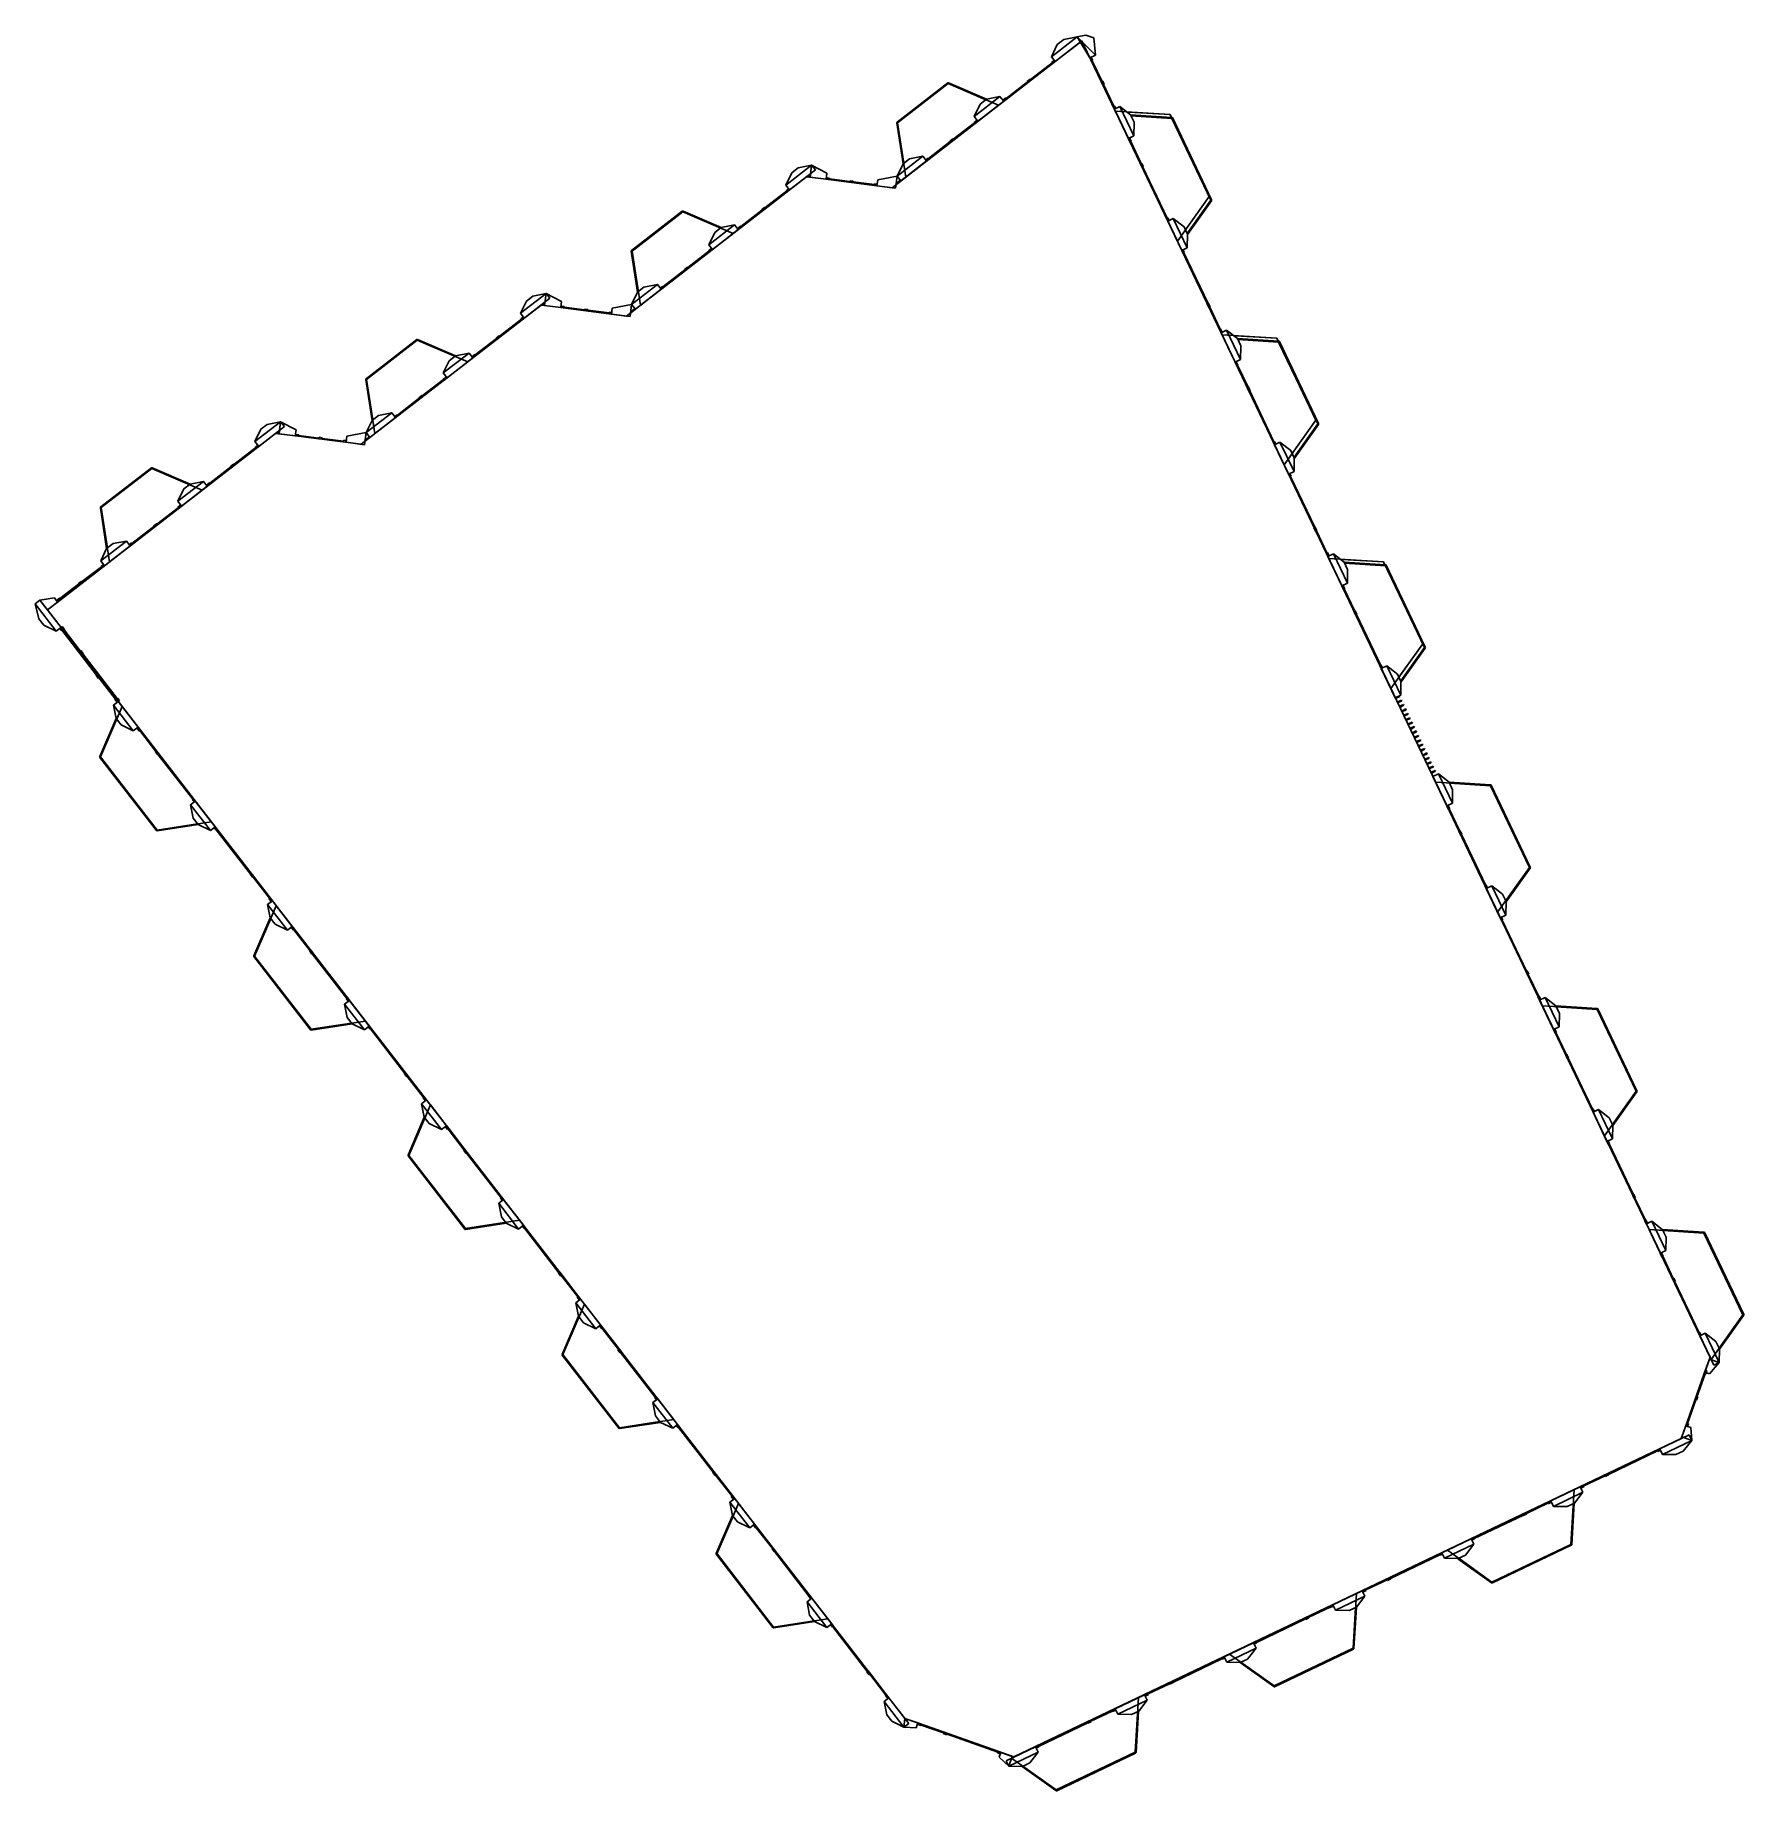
# Model space of a CAD drawing. Extents: x 155389 to 197444, y 12416 to 55629.
import ezdxf

# ---------------------------------------------------------------- set-up
doc = ezdxf.new("R2010")
doc.units = 0

msp = doc.modelspace()

# ---------------------------------------------------------------- linework, layer by layer
for p, q in [((176479, 51874), (181149, 55487)), ((180401, 55097), (181034, 55587)), ((180401, 55097), (181034, 55587)), ((180546, 55399), (180401, 55097)), ((180493, 54978), (181125, 55468)), ((180546, 55399), (180705, 55522)), ((180705, 55522), (181034, 55587)), ((181250, 55629), (181034, 55587)), ((181034, 55587), (181483, 55134)), ((181034, 55587), (181483, 55134)), ((181034, 55587), (181348, 55069)), ((181034, 55587), (181125, 55468)), ((181282, 55210), (181149, 55487)), ((181250, 55629), (181447, 55559)), ((181447, 55559), (181483, 55134)), ((179884, 54534), (180423, 54950)), ((180423, 54950), (179884, 54534)), ((180401, 55097), (180493, 54978)), ((180415, 54961), (180472, 55006)), ((180436, 54934), (180415, 54961)), ((180436, 54934), (180493, 54978)), ((180493, 54978), (180472, 55006)), ((181282, 55210), (196612, 23087)), ((181483, 55134), (181348, 55069)), ((181348, 55070), (181379, 55085)), ((181387, 54989), (181348, 55070)), ((181418, 55004), (181379, 55085)), ((181418, 55004), (181387, 54989)), ((181405, 54998), (181647, 54491)), ((181647, 54491), (181405, 54998)), ((176604, 53488), (177851, 54452)), ((177851, 54452), (177860, 54460)), ((177860, 54460), (177871, 54455)), ((177871, 54455), (178806, 54053)), ((179289, 54073), (179811, 54477)), ((179811, 54477), (179289, 54073)), ((179876, 54545), (179802, 54488)), ((179823, 54460), (179802, 54488)), ((179897, 54517), (179823, 54460)), ((179876, 54545), (179897, 54517)), ((181631, 54483), (181663, 54498)), ((181670, 54402), (181631, 54483)), ((181701, 54417), (181663, 54498)), ((177862, 54437), (176615, 53472)), ((177862, 54437), (176615, 53472)), ((177863, 54437), (176616, 53472)), ((178788, 54039), (177862, 54437)), ((179103, 53904), (177862, 54437)), ((178788, 54039), (177863, 54437)), ((178503, 53629), (179135, 54118)), ((178503, 53629), (179135, 54118)), ((178648, 53931), (178806, 54053)), ((178806, 54053), (179135, 54118)), ((179135, 54118), (179227, 54000)), ((179280, 54084), (179206, 54027)), ((179227, 54000), (179206, 54027)), ((179301, 54056), (179227, 54000)), ((179280, 54084), (179301, 54056)), ((181701, 54417), (181670, 54402)), ((181686, 54410), (181939, 53878)), ((181939, 53878), (181686, 54410)), ((176819, 52137), (179103, 53904)), ((178648, 53931), (178503, 53629)), ((178503, 53629), (178594, 53510)), ((178594, 53510), (179227, 54000)), ((181927, 53872), (181958, 53887)), ((181927, 53872), (181957, 53809)), ((182086, 53870), (181951, 53805)), ((181951, 53805), (182295, 53083)), ((181957, 53809), (181988, 53824)), ((181958, 53887), (181988, 53824)), ((181976, 53755), (183502, 50557)), ((183321, 53672), (181976, 53755)), ((182351, 53664), (182086, 53870)), ((182086, 53870), (182430, 53148)), ((182086, 53870), (182430, 53148)), ((183322, 53672), (182305, 53735)), ((182350, 53664), (183367, 53601)), ((182351, 53664), (182437, 53483)), ((183365, 53581), (182360, 53644)), ((184284, 51655), (183321, 53672)), ((184284, 51655), (183321, 53672)), ((183367, 53601), (183378, 53601)), ((183383, 53590), (183378, 53601)), ((183378, 53600), (184345, 51573)), ((184345, 51573), (183383, 53590)), ((176594, 53481), (176604, 53488)), ((176596, 53469), (176594, 53481)), ((176750, 52462), (176596, 53469)), ((176615, 53472), (176767, 52476)), ((176615, 53472), (176819, 52137)), ((176616, 53472), (176768, 52476)), ((177986, 53065), (178508, 53469)), ((178508, 53469), (177986, 53065)), ((178499, 53480), (178573, 53537)), ((178520, 53453), (178499, 53480)), ((178520, 53453), (178594, 53510)), ((178594, 53510), (178573, 53537)), ((182437, 53483), (182430, 53148)), ((184327, 51564), (183365, 53581)), ((184327, 51564), (183365, 53581)), ((183365, 53581), (184327, 51564)), ((183365, 53581), (184327, 51564)), ((177373, 52591), (177912, 53008)), ((177912, 53008), (177373, 52591)), ((177903, 53019), (177977, 53076)), ((177925, 52991), (177903, 53019)), ((177925, 52991), (177999, 53049)), ((177999, 53049), (177977, 53076)), ((182293, 53083), (182325, 53098)), ((182334, 52999), (182293, 53083)), ((182430, 53148), (182295, 53083)), ((182365, 53014), (182325, 53098)), ((182365, 53014), (182334, 52999)), ((182354, 53008), (182613, 52466)), ((182613, 52466), (182354, 53008)), ((173867, 51940), (174500, 52429)), ((173867, 51940), (174500, 52429)), ((173959, 51821), (174592, 52310)), ((174012, 52242), (174171, 52364)), ((174171, 52364), (174500, 52429)), ((174500, 52429), (174462, 52131)), ((174500, 52429), (174878, 52230)), ((174500, 52429), (174592, 52310)), ((176604, 52161), (177237, 52650)), ((176604, 52161), (177237, 52650)), ((176750, 52463), (176604, 52161)), ((176696, 52042), (177329, 52531)), ((176750, 52463), (176908, 52585)), ((176908, 52585), (177237, 52650)), ((177237, 52650), (177329, 52531)), ((177365, 52602), (177307, 52558)), ((177329, 52530), (177307, 52558)), ((177386, 52575), (177329, 52530)), ((177365, 52602), (177386, 52575)), ((182593, 52456), (182624, 52471)), ((182633, 52372), (182593, 52456)), ((182665, 52387), (182624, 52471)), ((182665, 52387), (182633, 52372)), ((182653, 52382), (183252, 51128)), ((183252, 51128), (182653, 52382)), ((169945, 48716), (174374, 52143)), ((174012, 52242), (173867, 51940)), ((173867, 51940), (173959, 51821)), ((174795, 52089), (174374, 52143)), ((174397, 52160), (174464, 52151)), ((174464, 52151), (174397, 52160)), ((174462, 52131), (174859, 52081)), ((174795, 52089), (176479, 51874)), ((174878, 52230), (174859, 52081)), ((174859, 52083), (174864, 52118)), ((174939, 52073), (174859, 52083)), ((174943, 52108), (174864, 52118)), ((174943, 52108), (174939, 52073)), ((174941, 52090), (175442, 52026)), ((175442, 52026), (174941, 52090)), ((175440, 52011), (175445, 52046)), ((175520, 52001), (175440, 52011)), ((175525, 52036), (175445, 52046)), ((175525, 52036), (175520, 52001)), ((175522, 52016), (176048, 51949)), ((176048, 51949), (175522, 52016)), ((176046, 51936), (176050, 51970)), ((176046, 51936), (176108, 51928)), ((176050, 51970), (176113, 51963)), ((176126, 52070), (176108, 51922)), ((176108, 51928), (176113, 51963)), ((176108, 51922), (176566, 51863)), ((176126, 52070), (176604, 52161)), ((176604, 52161), (176566, 51863)), ((176581, 51978), (176684, 52058)), ((176684, 52058), (176581, 51978)), ((176604, 52161), (176696, 52042)), ((173351, 51376), (173889, 51793)), ((173889, 51793), (173351, 51376)), ((173881, 51804), (173938, 51848)), ((173902, 51776), (173881, 51804)), ((173902, 51776), (173959, 51821)), ((173959, 51821), (173938, 51848)), ((183502, 50557), (184284, 51655)), ((183701, 50836), (184284, 51655)), ((183744, 50745), (184327, 51564)), ((184344, 51553), (183753, 50723)), ((184351, 51562), (184344, 51553)), ((184345, 51573), (184351, 51562)), ((170070, 50330), (171317, 51295)), ((171329, 51280), (170081, 50315)), ((171329, 51280), (170081, 50315)), ((171329, 51279), (170082, 50315)), ((171317, 51295), (171326, 51302)), ((171326, 51302), (171337, 51298)), ((172254, 50882), (171329, 51280)), ((172570, 50747), (171329, 51280)), ((172254, 50882), (171329, 51279)), ((171337, 51298), (172272, 50896)), ((172755, 50915), (173277, 51319)), ((173277, 51319), (172755, 50915)), ((173342, 51387), (173268, 51330)), ((173290, 51303), (173268, 51330)), ((173363, 51360), (173290, 51303)), ((173342, 51387), (173363, 51360)), ((183233, 51119), (183265, 51134)), ((183233, 51119), (183265, 51053)), ((183265, 51134), (183296, 51068)), ((183400, 51118), (183265, 51053)), ((183265, 51053), (183296, 51068)), ((183265, 51053), (183609, 50331)), ((183665, 50911), (183400, 51118)), ((183400, 51118), (183745, 50396)), ((183400, 51118), (183745, 50396)), ((170285, 48980), (172570, 50747)), ((171969, 50471), (172602, 50961)), ((171969, 50471), (172602, 50961)), ((172114, 50774), (171969, 50471)), ((172060, 50353), (172693, 50842)), ((172114, 50774), (172272, 50896)), ((172272, 50896), (172602, 50961)), ((172602, 50961), (172693, 50842)), ((172746, 50927), (172672, 50870)), ((172693, 50842), (172672, 50870)), ((172767, 50899), (172693, 50842)), ((172746, 50927), (172767, 50899)), ((183665, 50911), (183751, 50731)), ((183751, 50731), (183745, 50396)), ((170060, 50323), (170070, 50330)), ((170062, 50312), (170060, 50323)), ((170216, 49305), (170062, 50312)), ((170081, 50315), (170233, 49319)), ((170081, 50315), (170285, 48980)), ((170082, 50315), (170234, 49319)), ((171452, 49908), (171974, 50311)), ((171974, 50311), (171452, 49908)), ((171965, 50323), (172039, 50380)), ((171987, 50295), (171965, 50323)), ((171969, 50471), (172060, 50353)), ((171987, 50295), (172060, 50352)), ((172060, 50352), (172039, 50380)), ((183745, 50396), (183609, 50331)), ((183609, 50331), (183641, 50346)), ((183640, 50265), (183609, 50331)), ((183672, 50280), (183640, 50265)), ((183672, 50280), (183641, 50346)), ((183659, 50274), (184258, 49020)), ((184258, 49020), (183659, 50274)), ((170840, 49434), (171378, 49850)), ((171378, 49850), (170840, 49434)), ((171370, 49861), (171443, 49919)), ((171391, 49834), (171370, 49861)), ((171391, 49834), (171465, 49891)), ((171465, 49891), (171443, 49919)), ((167333, 48782), (167966, 49272)), ((167333, 48782), (167966, 49272)), ((167637, 49207), (167966, 49272)), ((167966, 49272), (167928, 48974)), ((167966, 49272), (168344, 49072)), ((167966, 49272), (168058, 49153)), ((170070, 49003), (170703, 49493)), ((170070, 49003), (170703, 49493)), ((170216, 49305), (170070, 49003)), ((170162, 48884), (170795, 49374)), ((170216, 49305), (170374, 49428)), ((170374, 49428), (170703, 49493)), ((170703, 49493), (170795, 49374)), ((170831, 49445), (170774, 49401)), ((170795, 49373), (170774, 49401)), ((170852, 49417), (170795, 49373)), ((170831, 49445), (170852, 49417)), ((163411, 45559), (167841, 48985)), ((167479, 49084), (167333, 48782)), ((167425, 48664), (168058, 49153)), ((167479, 49084), (167637, 49207)), ((168261, 48931), (167841, 48985)), ((167863, 49002), (167930, 48994)), ((167930, 48994), (167863, 49002)), ((167928, 48974), (168325, 48923)), ((168261, 48931), (169945, 48716)), ((168344, 49072), (168325, 48923)), ((168325, 48926), (168330, 48961)), ((168405, 48916), (168325, 48926)), ((168410, 48951), (168330, 48961)), ((168410, 48951), (168405, 48916)), ((168407, 48933), (168909, 48869)), ((168909, 48869), (168407, 48933)), ((168907, 48854), (168911, 48888)), ((168986, 48844), (168907, 48854)), ((168991, 48878), (168911, 48888)), ((168991, 48878), (168986, 48844)), ((168988, 48859), (169514, 48792)), ((169514, 48792), (168988, 48859)), ((169593, 48912), (169574, 48764)), ((169593, 48912), (170070, 49003)), ((170070, 49003), (170032, 48705)), ((170047, 48821), (170150, 48900)), ((170150, 48900), (170047, 48821)), ((170070, 49003), (170162, 48884)), ((184237, 49011), (184269, 49026)), ((184237, 49011), (184277, 48926)), ((184269, 49026), (184309, 48941)), ((184277, 48926), (184309, 48941)), ((184298, 48936), (184557, 48393)), ((184557, 48393), (184298, 48936)), ((166817, 48219), (167356, 48635)), ((167356, 48635), (166817, 48219)), ((167333, 48782), (167425, 48664)), ((167347, 48646), (167404, 48691)), ((167368, 48619), (167347, 48646)), ((167368, 48619), (167426, 48663)), ((167426, 48663), (167404, 48691)), ((169512, 48778), (169517, 48813)), ((169512, 48778), (169575, 48771)), ((169517, 48813), (169579, 48805)), ((169574, 48764), (170032, 48705)), ((169575, 48771), (169579, 48805)), ((163536, 47173), (164783, 48138)), ((164795, 48122), (163548, 47157)), ((164795, 48122), (163548, 47157)), ((164795, 48122), (163548, 47157)), ((164783, 48138), (164792, 48145)), ((164792, 48145), (164803, 48140)), ((165721, 47725), (164795, 48122)), ((166036, 47589), (164795, 48122)), ((165721, 47725), (164795, 48122)), ((164803, 48140), (165739, 47739)), ((166221, 47758), (166743, 48162)), ((166743, 48162), (166221, 47758)), ((166808, 48230), (166735, 48173)), ((166756, 48145), (166735, 48173)), ((166830, 48202), (166756, 48145)), ((166808, 48230), (166830, 48202)), ((184536, 48384), (184567, 48399)), ((184536, 48384), (184576, 48299)), ((184567, 48399), (184608, 48314)), ((184576, 48299), (184608, 48314)), ((184714, 48365), (184578, 48300)), ((184578, 48300), (184923, 47578)), ((184603, 48251), (186038, 45244)), ((185950, 48167), (184603, 48251)), ((184978, 48159), (184714, 48365)), ((184714, 48365), (185058, 47643)), ((184714, 48365), (185058, 47643)), ((185950, 48167), (184934, 48230)), ((184978, 48159), (185994, 48096)), ((184978, 48159), (185064, 47978)), ((185993, 48076), (184988, 48139)), ((185064, 47978), (185058, 47643)), ((186912, 46150), (185950, 48167)), ((186912, 46150), (185950, 48167)), ((186955, 46059), (185993, 48076)), ((186955, 46059), (185993, 48076)), ((185993, 48076), (186955, 46059)), ((185993, 48076), (186955, 46059)), ((185994, 48096), (186006, 48096)), ((186011, 48085), (186006, 48096)), ((186006, 48095), (186973, 46068)), ((186973, 46068), (186011, 48085)), ((163751, 45822), (166036, 47589)), ((165435, 47314), (166068, 47803)), ((165435, 47314), (166068, 47803)), ((165580, 47616), (165435, 47314)), ((165527, 47195), (166159, 47685)), ((165580, 47616), (165739, 47738)), ((165739, 47738), (166068, 47803)), ((166068, 47803), (166159, 47685)), ((166212, 47769), (166138, 47712)), ((166159, 47685), (166138, 47712)), ((166233, 47742), (166159, 47685)), ((166212, 47769), (166233, 47742)), ((184921, 47577), (184952, 47592)), ((184961, 47493), (184921, 47577)), ((185058, 47643), (184923, 47578)), ((184992, 47508), (184952, 47592)), ((163527, 47166), (163536, 47173)), ((163528, 47154), (163527, 47166)), ((163682, 46148), (163528, 47154)), ((163548, 47157), (163700, 46161)), ((163548, 47157), (163751, 45822)), ((163548, 47157), (163700, 46162)), ((164918, 46750), (165440, 47154)), ((165440, 47154), (164918, 46750)), ((165431, 47165), (165505, 47223)), ((165453, 47138), (165431, 47165)), ((165435, 47314), (165527, 47195)), ((165453, 47138), (165527, 47195)), ((165527, 47195), (165505, 47223)), ((184992, 47508), (184961, 47493)), ((184982, 47503), (185241, 46961)), ((185241, 46961), (184982, 47503)), ((164306, 46276), (164844, 46693)), ((164844, 46693), (164306, 46276)), ((164836, 46704), (164910, 46761)), ((164857, 46677), (164836, 46704)), ((164857, 46677), (164931, 46734)), ((164931, 46734), (164910, 46761)), ((185220, 46951), (185252, 46966)), ((185260, 46867), (185220, 46951)), ((185292, 46882), (185252, 46966)), ((185292, 46882), (185260, 46867)), ((185281, 46876), (185879, 45622)), ((185879, 45622), (185281, 46876)), ((163537, 45846), (164169, 46335)), ((163537, 45846), (164169, 46335)), ((163682, 46148), (163840, 46270)), ((163840, 46270), (164169, 46335)), ((164169, 46335), (164261, 46216)), ((164297, 46287), (164240, 46243)), ((164261, 46216), (164240, 46243)), ((164318, 46260), (164261, 46216)), ((164297, 46287), (164318, 46260)), ((155928, 41667), (161307, 45828)), ((160799, 45625), (161432, 46114)), ((160799, 45625), (161432, 46114)), ((160945, 45927), (160799, 45625)), ((160891, 45506), (161524, 45996)), ((160945, 45927), (161103, 46049)), ((161103, 46049), (161432, 46114)), ((161728, 45774), (161307, 45828)), ((161329, 45845), (161397, 45836)), ((161397, 45836), (161329, 45845)), ((161432, 46114), (161394, 45817)), ((161394, 45817), (161791, 45766)), ((161432, 46114), (161810, 45915)), ((161432, 46114), (161524, 45996)), ((161810, 45915), (161791, 45766)), ((163059, 45755), (163537, 45846)), ((163537, 45846), (163499, 45548)), ((163682, 46148), (163537, 45846)), ((163537, 45846), (163628, 45727)), ((163628, 45727), (164261, 46216)), ((186130, 45051), (186912, 46150)), ((186328, 45330), (186912, 46150)), ((186372, 45239), (186955, 46059)), ((186972, 46048), (186381, 45218)), ((186978, 46057), (186972, 46048)), ((186973, 46068), (186978, 46057)), ((160283, 45061), (160822, 45478)), ((160822, 45478), (160283, 45061)), ((160799, 45625), (160891, 45506)), ((160813, 45489), (160870, 45533)), ((160834, 45461), (160813, 45489)), ((160834, 45461), (160892, 45506)), ((160892, 45506), (160870, 45533)), ((161728, 45774), (163411, 45559)), ((161792, 45769), (161796, 45803)), ((161872, 45759), (161792, 45769)), ((161876, 45793), (161796, 45803)), ((161876, 45793), (161872, 45759)), ((161874, 45775), (162375, 45711)), ((162375, 45711), (161874, 45775)), ((162373, 45696), (162377, 45731)), ((162453, 45686), (162373, 45696)), ((162457, 45721), (162377, 45731)), ((162457, 45721), (162453, 45686)), ((162455, 45701), (162980, 45634)), ((162980, 45634), (162455, 45701)), ((162979, 45621), (162983, 45656)), ((162979, 45621), (163041, 45613)), ((162983, 45656), (163045, 45648)), ((163059, 45755), (163040, 45607)), ((163040, 45607), (163499, 45548)), ((163041, 45613), (163045, 45648)), ((163513, 45663), (163616, 45743)), ((163616, 45743), (163513, 45663)), ((185861, 45613), (185892, 45628)), ((185861, 45613), (185892, 45548)), ((185892, 45628), (185923, 45563)), ((186027, 45612), (185892, 45548)), ((185892, 45548), (185923, 45563)), ((185892, 45548), (186237, 44826)), ((186292, 45406), (186027, 45612)), ((186027, 45612), (186372, 44890)), ((186027, 45612), (186372, 44890)), ((186292, 45406), (186378, 45226)), ((157002, 44016), (158249, 44980)), ((158261, 44965), (157014, 44000)), ((158261, 44965), (157014, 44000)), ((158261, 44964), (157014, 44000)), ((158249, 44980), (158258, 44987)), ((158258, 44987), (158269, 44983)), ((159187, 44567), (158261, 44965)), ((159502, 44432), (158261, 44965)), ((159187, 44567), (158261, 44964)), ((158269, 44983), (159205, 44581)), ((159687, 44600), (160209, 45004)), ((160209, 45004), (159687, 44600)), ((160275, 45072), (160201, 45015)), ((160222, 44988), (160201, 45015)), ((160296, 45045), (160222, 44988)), ((160275, 45072), (160296, 45045)), ((186038, 45244), (186130, 45051)), ((186378, 45226), (186372, 44890)), ((158901, 44157), (159534, 44646)), ((158901, 44157), (159534, 44646)), ((158993, 44038), (159626, 44527)), ((159047, 44459), (159205, 44581)), ((159205, 44581), (159534, 44646)), ((159534, 44646), (159626, 44527)), ((159678, 44612), (159604, 44555)), ((159626, 44527), (159604, 44555)), ((159700, 44584), (159626, 44527)), ((159678, 44612), (159700, 44584)), ((186372, 44890), (186237, 44826)), ((186237, 44826), (186268, 44841)), ((186268, 44760), (186237, 44826)), ((186299, 44775), (186268, 44841)), ((186299, 44775), (186268, 44760)), ((186286, 44769), (186885, 43515)), ((186885, 43515), (186286, 44769)), ((157218, 42665), (159502, 44432)), ((159047, 44459), (158901, 44157)), ((158901, 44157), (158993, 44038)), ((156993, 44008), (157002, 44016)), ((156995, 43997), (156993, 44008)), ((157148, 42990), (156995, 43997)), ((157014, 44000), (157166, 43004)), ((157014, 44000), (157218, 42665)), ((157014, 44000), (157166, 43004)), ((158384, 43593), (158907, 43996)), ((158907, 43996), (158384, 43593)), ((158898, 44008), (158971, 44065)), ((158919, 43980), (158898, 44008)), ((158919, 43980), (158993, 44038)), ((158993, 44038), (158971, 44065)), ((157772, 43119), (158311, 43536)), ((158311, 43536), (157772, 43119)), ((158302, 43547), (158376, 43604)), ((158323, 43519), (158302, 43547)), ((158323, 43519), (158397, 43576)), ((158397, 43576), (158376, 43604)), ((186864, 43505), (186896, 43520)), ((186864, 43505), (186905, 43421)), ((186896, 43520), (186936, 43436)), ((186905, 43421), (186936, 43436)), ((186925, 43431), (187184, 42888)), ((187184, 42888), (186925, 43431)), ((157003, 42688), (157636, 43178)), ((157003, 42688), (157636, 43178)), ((157148, 42990), (157003, 42688)), ((157095, 42570), (157727, 43059)), ((157148, 42990), (157307, 43113)), ((157307, 43113), (157636, 43178)), ((157636, 43178), (157727, 43059)), ((157763, 43130), (157706, 43086)), ((157727, 43058), (157706, 43086)), ((157785, 43102), (157727, 43058)), ((157763, 43130), (157785, 43102)), ((187163, 42878), (187195, 42893)), ((187163, 42878), (187203, 42794)), ((187195, 42893), (187235, 42809)), ((187203, 42794), (187235, 42809)), ((187341, 42860), (187206, 42795)), ((187206, 42795), (187550, 42073)), ((187606, 42654), (187341, 42860)), ((187341, 42860), (187686, 42138)), ((187341, 42860), (187686, 42138)), ((157022, 42545), (156532, 42174)), ((157028, 42537), (156538, 42166)), ((156539, 42165), (157025, 42541)), ((157025, 42541), (156539, 42165)), ((157003, 42688), (157095, 42570)), ((157015, 42554), (157073, 42598)), ((157036, 42526), (157015, 42554)), ((157022, 42545), (157028, 42537)), ((157036, 42526), (157094, 42570)), ((157094, 42570), (157073, 42598)), ((187230, 42745), (188665, 39738)), ((188576, 42662), (187230, 42745)), ((188577, 42662), (187561, 42725)), ((187605, 42654), (188622, 42591)), ((187606, 42654), (187692, 42473)), ((188620, 42571), (187615, 42633)), ((187692, 42473), (187686, 42138)), ((189539, 40645), (188576, 42662)), ((189539, 40645), (188576, 42662)), ((189582, 40554), (188620, 42571)), ((189582, 40554), (188620, 42571)), ((188620, 42571), (189582, 40554)), ((188620, 42571), (189582, 40554)), ((188622, 42591), (188633, 42590)), ((188633, 42590), (189601, 40563)), ((188639, 42580), (188633, 42590)), ((189601, 40563), (188639, 42580)), ((156460, 42115), (155994, 41760)), ((156472, 42099), (156007, 41744)), ((156526, 42182), (156452, 42126)), ((156473, 42098), (156452, 42126)), ((156472, 42099), (156460, 42115)), ((156547, 42154), (156473, 42098)), ((156526, 42182), (156547, 42154)), ((156538, 42166), (156532, 42174)), ((187548, 42072), (187579, 42087)), ((187588, 41988), (187548, 42072)), ((187686, 42138), (187550, 42073)), ((187620, 42003), (187579, 42087)), ((187620, 42003), (187588, 41988)), ((187609, 41998), (187868, 41455)), ((187868, 41455), (187609, 41998)), ((155389, 41629), (155507, 41721)), ((155909, 40957), (155389, 41629)), ((155484, 41261), (155389, 41629)), ((155909, 40957), (155389, 41629)), ((155507, 41721), (155864, 41776)), ((155507, 41721), (155691, 41484)), ((156027, 41049), (155507, 41721)), ((155691, 41484), (155941, 41677)), ((155928, 41667), (155691, 41484)), ((155864, 41776), (155941, 41677)), ((155985, 41772), (155911, 41715)), ((155932, 41688), (155911, 41715)), ((156006, 41744), (155932, 41688)), ((155985, 41772), (156006, 41744)), ((156007, 41744), (155994, 41760)), ((155606, 41103), (155484, 41261)), ((155606, 41103), (155909, 40957)), ((176794, 14200), (155691, 41484)), ((156029, 41050), (156056, 41071)), ((156113, 40997), (156056, 41071)), ((187847, 41446), (187879, 41461)), ((187888, 41361), (187847, 41446)), ((187919, 41376), (187879, 41461)), ((187919, 41376), (187888, 41361)), ((187908, 41371), (188507, 40117)), ((188507, 40117), (187908, 41371)), ((155909, 40957), (156027, 41049)), ((156028, 41049), (156000, 41028)), ((156045, 40971), (156000, 41028)), ((156072, 40992), (156028, 41049)), ((156086, 40976), (156029, 41050)), ((156072, 40992), (156045, 40971)), ((156054, 40978), (156062, 40984)), ((156054, 40978), (156903, 39878)), ((156906, 39880), (156056, 40979)), ((156056, 40979), (156906, 39880)), ((156062, 40984), (156910, 39884)), ((156113, 40997), (156086, 40976)), ((156086, 40976), (156101, 40988)), ((156086, 40976), (156485, 40461)), ((156101, 40988), (156501, 40473)), ((188757, 39546), (189539, 40645)), ((188956, 39825), (189539, 40645)), ((156484, 40460), (156512, 40482)), ((156484, 40461), (156500, 40473)), ((156541, 40386), (156484, 40460)), ((156569, 40408), (156512, 40482)), ((156569, 40408), (156541, 40386)), ((156553, 40395), (156561, 40402)), ((157402, 39295), (156553, 40395)), ((157410, 39302), (156561, 40402)), ((188999, 39734), (189582, 40554)), ((189599, 40542), (189008, 39713)), ((189606, 40552), (189599, 40542)), ((189601, 40563), (189606, 40552)), ((156895, 39871), (156922, 39893)), ((156895, 39871), (156952, 39798)), ((156910, 39884), (156903, 39878)), ((156922, 39893), (156979, 39819)), ((156979, 39819), (156952, 39798)), ((156979, 39818), (156963, 39806)), ((156963, 39806), (156979, 39818)), ((157362, 39291), (156963, 39806)), ((156963, 39806), (157362, 39291)), ((157362, 39291), (156963, 39806)), ((157362, 39291), (156963, 39806)), ((157378, 39303), (156978, 39818)), ((156978, 39818), (157377, 39303)), ((188488, 40108), (188519, 40123)), ((188488, 40108), (188519, 40043)), ((188519, 40123), (188551, 40058)), ((188655, 40107), (188519, 40043)), ((188519, 40043), (188551, 40058)), ((188519, 40043), (188864, 39321)), ((188919, 39901), (188655, 40107)), ((188655, 40107), (188999, 39385)), ((188655, 40107), (188999, 39385)), ((188919, 39901), (189005, 39721)), ((188665, 39738), (188757, 39546)), ((188999, 39385), (188864, 39321)), ((188876, 39327), (188967, 39370)), ((188885, 39308), (188876, 39327)), ((188885, 39308), (188975, 39352)), ((188975, 39352), (188967, 39370)), ((189005, 39721), (188999, 39385)), ((157530, 39106), (156997, 37865)), ((157316, 39138), (157434, 39229)), ((157805, 38505), (157316, 39138)), ((157381, 38809), (157316, 39138)), ((157805, 38505), (157316, 39138)), ((157350, 39282), (157378, 39303)), ((157350, 39282), (157407, 39208)), ((157378, 39303), (157362, 39291)), ((157377, 39303), (157362, 39291)), ((157377, 39303), (157378, 39303)), ((157378, 39303), (157435, 39229)), ((157391, 39287), (157419, 39309)), ((157391, 39287), (157436, 39230)), ((157410, 39302), (157402, 39295)), ((157435, 39229), (157407, 39208)), ((157419, 39309), (157463, 39251)), ((157924, 38597), (157434, 39229)), ((157436, 39230), (157463, 39251)), ((159725, 36268), (157530, 39106)), ((188928, 39218), (189018, 39261)), ((188937, 39200), (188928, 39218)), ((188937, 39200), (189027, 39243)), ((188980, 39110), (189070, 39153)), ((188988, 39092), (188980, 39110)), ((188988, 39092), (189078, 39135)), ((189027, 39243), (189018, 39261)), ((189031, 39002), (189122, 39045)), ((189040, 38984), (189031, 39002)), ((189040, 38984), (189130, 39027)), ((189078, 39135), (189070, 39153)), ((189083, 38893), (189173, 38936)), ((189092, 38875), (189083, 38893)), ((189092, 38875), (189182, 38918)), ((189130, 39027), (189122, 39045)), ((189182, 38918), (189173, 38936)), ((156979, 37873), (157381, 38809)), ((157394, 38791), (156997, 37865)), ((157395, 38791), (156997, 37865)), ((157503, 38650), (157381, 38809)), ((157503, 38650), (157805, 38505)), ((157805, 38505), (157924, 38597)), ((157924, 38597), (157896, 38576)), ((157953, 38502), (157896, 38576)), ((157981, 38523), (157924, 38597)), ((157981, 38523), (157953, 38502)), ((157965, 38511), (157981, 38523)), ((157965, 38511), (157981, 38523)), ((158364, 37995), (157965, 38511)), ((157965, 38511), (158364, 37995)), ((157965, 38511), (158363, 37995)), ((158363, 37995), (157965, 38511)), ((157981, 38523), (157981, 38523)), ((157981, 38523), (158379, 38007)), ((157981, 38523), (158379, 38007)), ((189135, 38785), (189225, 38828)), ((189143, 38767), (189135, 38785)), ((189143, 38767), (189234, 38810)), ((189186, 38677), (189277, 38720)), ((189195, 38659), (189186, 38677)), ((189195, 38659), (189285, 38702)), ((189234, 38810), (189225, 38828)), ((189238, 38568), (189328, 38612)), ((189247, 38550), (189238, 38568)), ((189247, 38550), (189337, 38593)), ((189285, 38702), (189277, 38720)), ((189290, 38460), (189380, 38503)), ((189298, 38442), (189290, 38460)), ((189298, 38442), (189389, 38485)), ((189337, 38593), (189328, 38612)), ((189389, 38485), (189380, 38503)), ((189341, 38352), (189432, 38395)), ((189350, 38334), (189341, 38352)), ((189350, 38334), (189440, 38377)), ((189393, 38244), (189483, 38287)), ((189402, 38225), (189393, 38244)), ((189402, 38225), (189492, 38269)), ((189440, 38377), (189432, 38395)), ((189445, 38135), (189535, 38178)), ((189453, 38117), (189445, 38135)), ((189453, 38117), (189544, 38160)), ((189492, 38269), (189483, 38287)), ((189496, 38027), (189587, 38070)), ((189505, 38009), (189595, 38052)), ((189544, 38160), (189535, 38178)), ((189595, 38052), (189587, 38070)), ((156974, 37862), (156979, 37873)), ((156974, 37862), (156979, 37873)), ((156979, 37873), (156974, 37862)), ((156982, 37853), (156974, 37862)), ((158374, 36052), (156982, 37853)), ((156997, 37865), (158390, 36065)), ((156997, 37865), (158390, 36065)), ((156997, 37865), (158390, 36065)), ((158390, 36065), (156997, 37865)), ((156997, 37865), (158390, 36065)), ((158380, 38008), (158352, 37987)), ((158410, 37913), (158352, 37987)), ((158363, 37995), (158379, 38008)), ((158379, 38007), (158363, 37995)), ((158379, 38007), (158379, 38008)), ((158437, 37934), (158380, 38008)), ((158437, 37934), (158410, 37913)), ((158425, 37925), (158418, 37919)), ((159269, 36821), (158418, 37919)), ((159271, 36822), (158421, 37922)), ((158421, 37922), (159271, 36822)), ((159277, 36827), (158425, 37925)), ((189505, 38009), (189496, 38027)), ((189548, 37919), (189638, 37962)), ((189557, 37901), (189548, 37919)), ((189557, 37901), (189647, 37944)), ((189600, 37810), (189690, 37853)), ((189608, 37792), (189600, 37810)), ((189608, 37792), (189699, 37835)), ((189647, 37944), (189638, 37962)), ((189652, 37702), (189742, 37745)), ((189660, 37684), (189652, 37702)), ((189660, 37684), (189750, 37727)), ((189699, 37835), (189690, 37853)), ((189703, 37594), (189793, 37637)), ((189712, 37576), (189802, 37619)), ((189750, 37727), (189742, 37745)), ((189802, 37619), (189793, 37637)), ((189712, 37576), (189703, 37594)), ((189755, 37485), (189845, 37529)), ((189764, 37467), (189755, 37485)), ((189764, 37467), (189854, 37510)), ((189925, 37445), (189790, 37380)), ((189790, 37380), (190134, 36658)), ((189854, 37510), (189845, 37529)), ((189857, 37240), (189957, 37031)), ((191204, 37157), (189857, 37240)), ((190190, 37239), (189925, 37445)), ((189925, 37445), (190270, 36723)), ((189925, 37445), (190270, 36723)), ((190190, 37239), (191206, 37176)), ((190190, 37239), (190276, 37058)), ((191205, 37157), (190199, 37219)), ((191205, 37156), (190200, 37218)), ((191206, 37176), (191218, 37175)), ((191217, 37175), (192185, 35148)), ((191223, 37165), (191218, 37175)), ((192185, 35148), (191223, 37165)), ((159212, 36686), (159331, 36777)), ((159260, 36814), (159287, 36835)), ((159260, 36814), (159304, 36756)), ((159277, 36827), (159269, 36821)), ((159287, 36835), (159332, 36778)), ((159332, 36778), (159304, 36756)), ((159821, 36144), (159331, 36777)), ((189957, 37031), (191384, 34040)), ((190276, 37058), (190270, 36723)), ((192167, 35140), (191204, 37157)), ((192167, 35140), (191204, 37157)), ((192167, 35139), (191204, 37156)), ((192167, 35139), (191204, 37156)), ((191204, 37156), (192167, 35139)), ((191205, 37156), (192167, 35139)), ((159277, 36356), (159212, 36686)), ((159702, 36053), (159212, 36686)), ((159702, 36053), (159212, 36686)), ((159400, 36198), (159277, 36356)), ((190132, 36657), (190164, 36672)), ((190172, 36573), (190132, 36657)), ((190270, 36723), (190134, 36658)), ((190204, 36588), (190164, 36672)), ((190204, 36588), (190172, 36573)), ((190193, 36583), (190452, 36040)), ((190452, 36040), (190193, 36583)), ((158381, 36043), (158374, 36052)), ((158393, 36045), (158381, 36043)), ((158390, 36065), (159725, 36268)), ((158390, 36065), (159385, 36217)), ((158390, 36065), (159386, 36217)), ((159400, 36198), (158393, 36045)), ((159400, 36198), (159702, 36053)), ((159702, 36053), (159821, 36144)), ((159821, 36145), (159793, 36124)), ((159838, 36066), (159793, 36124)), ((159865, 36088), (159821, 36145)), ((159865, 36088), (159838, 36066)), ((159847, 36073), (159855, 36080)), ((159847, 36073), (160696, 34973)), ((160699, 34976), (159849, 36075)), ((159849, 36075), (160699, 34976)), ((159855, 36080), (160704, 34979)), ((190432, 36031), (190463, 36046)), ((190472, 35946), (190432, 36031)), ((190503, 35961), (190463, 36046)), ((190503, 35961), (190472, 35946)), ((190492, 35956), (191091, 34702)), ((191091, 34702), (190492, 35956)), ((191384, 34040), (192167, 35140)), ((191583, 34319), (192167, 35140)), ((191583, 34319), (192167, 35139)), ((192183, 35127), (191593, 34298)), ((192190, 35137), (192183, 35127)), ((192185, 35148), (192190, 35137)), ((160688, 34967), (160715, 34989)), ((160688, 34967), (160745, 34893)), ((160704, 34979), (160696, 34973)), ((160715, 34989), (160772, 34915)), ((160772, 34915), (160745, 34893)), ((160772, 34914), (160756, 34902)), ((160756, 34902), (160772, 34914)), ((161155, 34387), (160756, 34902)), ((160756, 34902), (161155, 34387)), ((161155, 34387), (160756, 34902)), ((161155, 34387), (160756, 34902)), ((161171, 34399), (160772, 34914)), ((160772, 34914), (161171, 34399)), ((191072, 34693), (191103, 34708)), ((191072, 34693), (191103, 34628)), ((191103, 34708), (191135, 34643)), ((191103, 34628), (191135, 34643)), ((191239, 34692), (191104, 34628)), ((191104, 34628), (191448, 33906)), ((191503, 34486), (191239, 34692)), ((191239, 34692), (191583, 33970)), ((191239, 34692), (191583, 33970)), ((161323, 34202), (160790, 32961)), ((161109, 34233), (161228, 34325)), ((161599, 33601), (161109, 34233)), ((161174, 33904), (161109, 34233)), ((161599, 33601), (161109, 34233)), ((161143, 34378), (161171, 34399)), ((161143, 34378), (161200, 34304)), ((161171, 34399), (161155, 34387)), ((161171, 34399), (161155, 34387)), ((161171, 34399), (161228, 34325)), ((161171, 34399), (161171, 34399)), ((161228, 34325), (161200, 34304)), ((161717, 33692), (161228, 34325)), ((163277, 31676), (161323, 34202)), ((191503, 34486), (191590, 34306)), ((191590, 34306), (191583, 33970)), ((160772, 32969), (161174, 33905)), ((161188, 33887), (160790, 32961)), ((161188, 33886), (160791, 32961)), ((161296, 33746), (161174, 33904)), ((161296, 33746), (161599, 33601)), ((191583, 33970), (191448, 33906)), ((191448, 33906), (191480, 33921)), ((191479, 33840), (191448, 33906)), ((191511, 33855), (191479, 33840)), ((191511, 33855), (191480, 33921)), ((191498, 33849), (192096, 32595)), ((192096, 32595), (191498, 33849)), ((161599, 33601), (161717, 33692)), ((161717, 33693), (161689, 33671)), ((161747, 33598), (161689, 33671)), ((161774, 33619), (161717, 33693)), ((161774, 33619), (161747, 33598)), ((161758, 33607), (161774, 33619)), ((161758, 33607), (161774, 33619)), ((162157, 33091), (161758, 33607)), ((161758, 33607), (162157, 33091)), ((161758, 33607), (162156, 33091)), ((162156, 33091), (161758, 33607)), ((161774, 33619), (161774, 33619)), ((161774, 33619), (162172, 33103)), ((161774, 33619), (162172, 33103)), ((160768, 32958), (160772, 32969)), ((160768, 32958), (160772, 32969)), ((160772, 32969), (160768, 32958)), ((160775, 32949), (160768, 32958)), ((162168, 31148), (160775, 32949)), ((160790, 32961), (162184, 31161)), ((160790, 32961), (162184, 31161)), ((160791, 32961), (162183, 31160)), ((162183, 31160), (160791, 32961)), ((160791, 32961), (162183, 31160)), ((162173, 33104), (162146, 33082)), ((162203, 33009), (162146, 33082)), ((162157, 33091), (162172, 33103)), ((162172, 33103), (162157, 33091)), ((162172, 33103), (162172, 33103)), ((162230, 33030), (162173, 33104)), ((162230, 33030), (162203, 33009)), ((162219, 33021), (162211, 33015)), ((163062, 31917), (162211, 33015)), ((163064, 31918), (162214, 33017)), ((162214, 33017), (163064, 31918)), ((163070, 31923), (162219, 33021)), ((192076, 32585), (192107, 32600)), ((192076, 32585), (192116, 32501)), ((192107, 32600), (192148, 32516)), ((192116, 32501), (192148, 32516)), ((192137, 32511), (192396, 31968)), ((192396, 31968), (192137, 32511)), ((163006, 31781), (163124, 31873)), ((163071, 31452), (163006, 31781)), ((163495, 31149), (163006, 31781)), ((163495, 31149), (163006, 31781)), ((163053, 31910), (163081, 31931)), ((163053, 31910), (163097, 31852)), ((163070, 31923), (163062, 31917)), ((163081, 31931), (163125, 31873)), ((163125, 31873), (163097, 31852)), ((163614, 31240), (163124, 31873)), ((163518, 31364), (163277, 31676)), ((192375, 31958), (192406, 31973)), ((192375, 31958), (192415, 31874)), ((192406, 31973), (192446, 31889)), ((192415, 31874), (192446, 31889)), ((192553, 31940), (192417, 31875)), ((192417, 31875), (192762, 31153)), ((192485, 31735), (192584, 31526)), ((193831, 31652), (192485, 31735)), ((192817, 31734), (192552, 31940)), ((192552, 31940), (192897, 31218)), ((192553, 31940), (192897, 31218)), ((192817, 31734), (193833, 31671)), ((192817, 31734), (192903, 31553)), ((193832, 31652), (192827, 31714)), ((193832, 31651), (192827, 31713)), ((192903, 31553), (192897, 31218)), ((194794, 29634), (193831, 31652)), ((194794, 29634), (193831, 31651)), ((194794, 29634), (193831, 31651)), ((194794, 29634), (193831, 31651)), ((193831, 31651), (194794, 29634)), ((193832, 31651), (194794, 29634)), ((193833, 31671), (193845, 31670)), ((193844, 31670), (194812, 29642)), ((193850, 31660), (193845, 31670)), ((194812, 29642), (193850, 31660)), ((162175, 31139), (162168, 31148)), ((162186, 31141), (162175, 31139)), ((162183, 31160), (163179, 31312)), ((162184, 31161), (163518, 31364)), ((162184, 31161), (163179, 31312)), ((163193, 31294), (162186, 31141)), ((163193, 31294), (163071, 31452)), ((163193, 31294), (163495, 31149)), ((163495, 31149), (163614, 31240)), ((163614, 31241), (163587, 31220)), ((163631, 31162), (163587, 31220)), ((163659, 31184), (163614, 31241)), ((163659, 31184), (163631, 31162)), ((163640, 31169), (163648, 31175)), ((163640, 31169), (164489, 30069)), ((164493, 30072), (163642, 31171)), ((163642, 31171), (164493, 30072)), ((163648, 31175), (164497, 30075)), ((192584, 31526), (194011, 28536)), ((192759, 31152), (192791, 31167)), ((192800, 31068), (192759, 31152)), ((192897, 31218), (192762, 31153)), ((192831, 31083), (192791, 31167)), ((192831, 31083), (192800, 31068)), ((192820, 31078), (193079, 30535)), ((193079, 30535), (192820, 31078)), ((193059, 30525), (193090, 30540)), ((193099, 30441), (193059, 30525)), ((193131, 30456), (193090, 30540)), ((193131, 30456), (193099, 30441)), ((193120, 30451), (193718, 29197)), ((193718, 29197), (193120, 30451)), ((164481, 30063), (164509, 30084)), ((164481, 30063), (164538, 29989)), ((164497, 30075), (164489, 30069)), ((164509, 30084), (164566, 30010)), ((164566, 30010), (164538, 29989)), ((164565, 30010), (164549, 29997)), ((164549, 29998), (164565, 30010)), ((164948, 29483), (164549, 29997)), ((164948, 29483), (164549, 29997)), ((164948, 29482), (164550, 29998)), ((164550, 29998), (164948, 29482)), ((164964, 29495), (164565, 30010)), ((164565, 30010), (164964, 29495)), ((164902, 29329), (165021, 29421)), ((164937, 29473), (164964, 29495)), ((164937, 29473), (164994, 29400)), ((164964, 29495), (164948, 29483)), ((164964, 29495), (164948, 29483)), ((164964, 29495), (165021, 29421)), ((164964, 29495), (164964, 29495)), ((165021, 29421), (164994, 29400)), ((165510, 28788), (165021, 29421)), ((194011, 28536), (194794, 29634)), ((194210, 28815), (194794, 29634)), ((194210, 28814), (194794, 29634)), ((194810, 29622), (194220, 28793)), ((194817, 29632), (194810, 29622)), ((194812, 29642), (194817, 29632)), ((164566, 28065), (164967, 29000)), ((165116, 29298), (164584, 28057)), ((164981, 28982), (164584, 28057)), ((164981, 28982), (164584, 28057)), ((165392, 28696), (164902, 29329)), ((164967, 29000), (164902, 29329)), ((165392, 28696), (164902, 29329)), ((165090, 28842), (164967, 29000)), ((167009, 26851), (165116, 29298)), ((193699, 29188), (193731, 29203)), ((193699, 29188), (193731, 29123)), ((193731, 29203), (193762, 29138)), ((193866, 29187), (193731, 29123)), ((193731, 29123), (193762, 29138)), ((193731, 29123), (194075, 28401)), ((194131, 28981), (193866, 29187)), ((193866, 29187), (194211, 28465)), ((193866, 29187), (194211, 28465)), ((194131, 28981), (194217, 28801)), ((165090, 28842), (165392, 28696)), ((165392, 28696), (165510, 28788)), ((165510, 28789), (165483, 28767)), ((165540, 28693), (165483, 28767)), ((165567, 28715), (165510, 28789)), ((165567, 28715), (165540, 28693)), ((165552, 28702), (165568, 28715)), ((165552, 28702), (165568, 28715)), ((165950, 28187), (165552, 28703)), ((165552, 28703), (165950, 28187)), ((165552, 28703), (165950, 28187)), ((165950, 28187), (165552, 28702)), ((165568, 28715), (165568, 28715)), ((165568, 28715), (165965, 28199)), ((165568, 28715), (165966, 28199)), ((194217, 28801), (194211, 28465)), ((165967, 28200), (165939, 28178)), ((165996, 28104), (165939, 28178)), ((165950, 28187), (165966, 28199)), ((165966, 28199), (165950, 28187)), ((165966, 28199), (165966, 28199)), ((166024, 28126), (165967, 28200)), ((166024, 28126), (165996, 28104)), ((166012, 28117), (166004, 28111)), ((166855, 27012), (166004, 28111)), ((166858, 27014), (166008, 28113)), ((166008, 28113), (166858, 27014)), ((166863, 27019), (166012, 28117)), ((194211, 28465), (194075, 28401)), ((194075, 28401), (194107, 28415)), ((194106, 28335), (194075, 28401)), ((194138, 28350), (194106, 28335)), ((194138, 28350), (194107, 28415)), ((194125, 28344), (194724, 27090)), ((194724, 27090), (194125, 28344)), ((164561, 28054), (164566, 28065)), ((164561, 28054), (164566, 28065)), ((164566, 28065), (164561, 28054)), ((164568, 28045), (164561, 28054)), ((165961, 26244), (164568, 28045)), ((164584, 28057), (165977, 26257)), ((164584, 28057), (165977, 26257)), ((164584, 28057), (165977, 26256)), ((165977, 26256), (164584, 28057)), ((164584, 28057), (165977, 26256)), ((166799, 26877), (166918, 26969)), ((166864, 26548), (166799, 26877)), ((167288, 26244), (166799, 26877)), ((167288, 26244), (166799, 26877)), ((166846, 27005), (166874, 27027)), ((166846, 27005), (166891, 26948)), ((166863, 27019), (166855, 27012)), ((166874, 27027), (166918, 26969)), ((166918, 26969), (166891, 26948)), ((167407, 26336), (166918, 26969)), ((167312, 26460), (167009, 26851)), ((194703, 27080), (194735, 27095)), ((194703, 27080), (194743, 26996)), ((194735, 27095), (194775, 27011)), ((194743, 26996), (194775, 27011)), ((194764, 27006), (195023, 26463)), ((195023, 26463), (194764, 27006)), ((165977, 26257), (167312, 26460)), ((165977, 26257), (166972, 26408)), ((165977, 26256), (166972, 26408)), ((166986, 26390), (165980, 26236)), ((166986, 26390), (166864, 26548)), ((166986, 26390), (167288, 26244)), ((195002, 26453), (195033, 26468)), ((195002, 26453), (195042, 26369)), ((195033, 26468), (195074, 26384)), ((195042, 26369), (195074, 26384)), ((195180, 26434), (195044, 26370)), ((195044, 26370), (195389, 25648)), ((195444, 26228), (195180, 26435)), ((195180, 26435), (195524, 25713)), ((195180, 26434), (195524, 25712)), ((165968, 26235), (165961, 26244)), ((165980, 26236), (165968, 26235)), ((167288, 26244), (167407, 26336)), ((167407, 26337), (167380, 26315)), ((167424, 26258), (167380, 26315)), ((167452, 26279), (167407, 26337)), ((167452, 26279), (167424, 26258)), ((167434, 26265), (167441, 26271)), ((167434, 26265), (168282, 25165)), ((168286, 25168), (167436, 26267)), ((167436, 26267), (168286, 25168)), ((167441, 26271), (168290, 25171)), ((195112, 26230), (195212, 26020)), ((196458, 26146), (195112, 26230)), ((195212, 26020), (196639, 23030)), ((195444, 26229), (196460, 26166)), ((195444, 26228), (195530, 26048)), ((196459, 26146), (195454, 26209)), ((196459, 26146), (195454, 26208)), ((195530, 26048), (195524, 25713)), ((197421, 24129), (196458, 26146)), ((197421, 24129), (196458, 26146)), ((197421, 24129), (196459, 26146)), ((197421, 24129), (196459, 26146)), ((196459, 26146), (197421, 24129)), ((196459, 26146), (197421, 24129)), ((196460, 26166), (196472, 26165)), ((196472, 26165), (197439, 24137)), ((196477, 26155), (196472, 26165)), ((197439, 24137), (196477, 26155)), ((195387, 25647), (195418, 25662)), ((195427, 25563), (195387, 25647)), ((195524, 25712), (195389, 25648)), ((195458, 25578), (195418, 25662)), ((195458, 25578), (195427, 25563)), ((195448, 25573), (195707, 25030)), ((195707, 25030), (195448, 25573)), ((168274, 25159), (168302, 25180)), ((168274, 25159), (168331, 25085)), ((168290, 25171), (168282, 25165)), ((168302, 25180), (168359, 25106)), ((168359, 25106), (168331, 25085)), ((168742, 24578), (168342, 25093)), ((168359, 25106), (168343, 25093)), ((168343, 25093), (168358, 25106)), ((168742, 24578), (168343, 25094)), ((168343, 25094), (168742, 24578)), ((168742, 24578), (168343, 25093)), ((168757, 24591), (168358, 25105)), ((168358, 25105), (168757, 24591)), ((195686, 25020), (195718, 25035)), ((195726, 24936), (195686, 25020)), ((195758, 24951), (195718, 25035)), ((195758, 24951), (195726, 24936)), ((195747, 24946), (196345, 23692)), ((196345, 23692), (195747, 24946)), ((168910, 24394), (168377, 23153)), ((168696, 24425), (168814, 24517)), ((169185, 23792), (168696, 24425)), ((168761, 24096), (168696, 24425)), ((169185, 23792), (168696, 24425)), ((168730, 24569), (168757, 24590)), ((168730, 24569), (168787, 24495)), ((168757, 24591), (168742, 24578)), ((168757, 24591), (168742, 24578)), ((168757, 24591), (168757, 24591)), ((168757, 24590), (168814, 24517)), ((168814, 24517), (168787, 24495)), ((169304, 23884), (168814, 24517)), ((170803, 21946), (168910, 24394)), ((168359, 23160), (168760, 24096)), ((168774, 24078), (168377, 23153)), ((168774, 24078), (168377, 23153)), ((168883, 23938), (168761, 24096)), ((168883, 23938), (169185, 23792)), ((169185, 23792), (169304, 23884)), ((169304, 23884), (169276, 23863)), ((169333, 23789), (169276, 23863)), ((169361, 23811), (169304, 23884)), ((169361, 23811), (169333, 23789)), ((169345, 23798), (169361, 23810)), ((169345, 23798), (169361, 23810)), ((169744, 23283), (169345, 23798)), ((169345, 23798), (169744, 23283)), ((169345, 23798), (169743, 23283)), ((169743, 23283), (169345, 23798)), ((169361, 23811), (169759, 23295)), ((169361, 23810), (169361, 23810)), ((169361, 23810), (169759, 23295)), ((196639, 23030), (197421, 24129)), ((196837, 23309), (197421, 24129)), ((196838, 23309), (197421, 24129)), ((197437, 24117), (196847, 23288)), ((197444, 24127), (197437, 24117)), ((197439, 24137), (197444, 24127)), ((196327, 23683), (196358, 23698)), ((196327, 23683), (196358, 23617)), ((196358, 23698), (196389, 23632)), ((196493, 23682), (196358, 23617)), ((196358, 23617), (196389, 23632)), ((196358, 23617), (196703, 22895)), ((196493, 23682), (196838, 22960)), ((196758, 23476), (196493, 23682)), ((196493, 23682), (196838, 22960)), ((196758, 23476), (196844, 23295)), ((168354, 23150), (168359, 23160)), ((168354, 23150), (168359, 23160)), ((168359, 23160), (168354, 23150)), ((168361, 23140), (168354, 23150)), ((169754, 21340), (168361, 23140)), ((168377, 23153), (169770, 21353)), ((168377, 23153), (169770, 21353)), ((168377, 23153), (169770, 21352)), ((169770, 21352), (168377, 23153)), ((168377, 23153), (169770, 21352)), ((169760, 23295), (169732, 23274)), ((169789, 23200), (169732, 23274)), ((169743, 23283), (169759, 23295)), ((169759, 23295), (169743, 23283)), ((169759, 23295), (169759, 23295)), ((169817, 23222), (169760, 23295)), ((169817, 23222), (169789, 23200)), ((169805, 23212), (169797, 23206)), ((170649, 22108), (169797, 23206)), ((170651, 22110), (169801, 23209)), ((169801, 23209), (170651, 22110)), ((170657, 22114), (169805, 23212)), ((196470, 22687), (196612, 23087)), ((196597, 23045), (196482, 22721)), ((196838, 22960), (196597, 23045)), ((196838, 22960), (196602, 22678)), ((196623, 23061), (196616, 23039)), ((196616, 23039), (196623, 23061)), ((196838, 22960), (196703, 22895)), ((196844, 23295), (196838, 22960)), ((196470, 22687), (196045, 21488)), ((196489, 22680), (196293, 22128)), ((196293, 22128), (196489, 22680)), ((196470, 22686), (196501, 22774)), ((196503, 22675), (196470, 22686)), ((196602, 22678), (196482, 22721)), ((196501, 22774), (196534, 22763)), ((196503, 22675), (196534, 22763)), ((170592, 21973), (170711, 22065)), ((170640, 22101), (170667, 22122)), ((170640, 22101), (170684, 22044)), ((170657, 22114), (170649, 22108)), ((170667, 22122), (170711, 22065)), ((170711, 22065), (170684, 22044)), ((171200, 21432), (170711, 22065)), ((196262, 22040), (196057, 21461)), ((196057, 21461), (196262, 22040)), ((196247, 22046), (196277, 22134)), ((196280, 22034), (196247, 22046)), ((196277, 22134), (196310, 22122)), ((196280, 22034), (196310, 22122)), ((170657, 21644), (170592, 21973)), ((171082, 21340), (170592, 21973)), ((171082, 21340), (170592, 21973)), ((170780, 21486), (170657, 21644)), ((171105, 21556), (170803, 21946)), ((169761, 21330), (169754, 21340)), ((169773, 21332), (169761, 21330)), ((169770, 21353), (171105, 21556)), ((169770, 21353), (170765, 21504)), ((169770, 21352), (170765, 21504)), ((170779, 21486), (169773, 21332)), ((170780, 21486), (171082, 21340)), ((171082, 21340), (171200, 21432)), ((171201, 21432), (171173, 21411)), ((171218, 21354), (171173, 21411)), ((171245, 21375), (171201, 21432)), ((171245, 21375), (171218, 21354)), ((171227, 21361), (171235, 21367)), ((171227, 21361), (172076, 20261)), ((172079, 20263), (171229, 21362)), ((171229, 21362), (172079, 20263)), ((171235, 21367), (172084, 20267)), ((196095, 21179), (195373, 20834)), ((196045, 21488), (195904, 21088)), ((196014, 21400), (195918, 21129)), ((196135, 21357), (196014, 21400)), ((196045, 21466), (196021, 21397)), ((196021, 21397), (196054, 21386)), ((196045, 21466), (196078, 21454)), ((196078, 21454), (196054, 21386)), ((196160, 21043), (196095, 21179)), ((196135, 21357), (196160, 21043)), ((195904, 21088), (179480, 13250)), ((195315, 20792), (194106, 20213)), ((195318, 20786), (194109, 20209)), ((194109, 20209), (195318, 20786)), ((195320, 20783), (194111, 20204)), ((195310, 20804), (195373, 20834)), ((195325, 20773), (195310, 20804)), ((195315, 20792), (195320, 20783)), ((195325, 20773), (195388, 20803)), ((195438, 20699), (195373, 20834)), ((195373, 20834), (195388, 20803)), ((196160, 21043), (195438, 20699)), ((196160, 21043), (195438, 20699)), ((195953, 20779), (195773, 20693)), ((196160, 21043), (195918, 21129)), ((195937, 21122), (195929, 21100)), ((195929, 21100), (195937, 21122)), ((195953, 20779), (196160, 21043)), ((195773, 20693), (195438, 20699)), ((172068, 20255), (172095, 20276)), ((172068, 20255), (172125, 20181)), ((172084, 20267), (172076, 20261)), ((172095, 20276), (172153, 20202)), ((172153, 20202), (172125, 20181)), ((172152, 20201), (172136, 20189)), ((172136, 20189), (172152, 20201)), ((172535, 19674), (172136, 20189)), ((172136, 20189), (172535, 19674)), ((172535, 19674), (172136, 20189)), ((172535, 19674), (172136, 20189)), ((172551, 19686), (172152, 20201)), ((172152, 20201), (172551, 19686)), ((193414, 19899), (192692, 19555)), ((193496, 19938), (193414, 19899)), ((193479, 19764), (193414, 19899)), ((193414, 19899), (193429, 19867)), ((193511, 19906), (193429, 19867)), ((193496, 19938), (194019, 20187)), ((193496, 19938), (193511, 19906)), ((193504, 19920), (193496, 19938)), ((193496, 19938), (193496, 19938)), ((193504, 19920), (193496, 19938)), ((194027, 20170), (193504, 19920)), ((193504, 19920), (194027, 20170)), ((193504, 19920), (194028, 20169)), ((193504, 19920), (193504, 19920)), ((194100, 20227), (194019, 20188)), ((194019, 20188), (194034, 20157)), ((194019, 20187), (194019, 20187)), ((194028, 20169), (194019, 20187)), ((194019, 20187), (194028, 20169)), ((194019, 20187), (194019, 20187)), ((194028, 20169), (194028, 20169)), ((194028, 20169), (194028, 20169)), ((194115, 20195), (194034, 20157)), ((194100, 20227), (194115, 20195)), ((194106, 20213), (194111, 20204)), ((172703, 19489), (172170, 18249)), ((172489, 19521), (172608, 19613)), ((172978, 18888), (172489, 19521)), ((172554, 19192), (172489, 19521)), ((172978, 18888), (172489, 19521)), ((172523, 19665), (172551, 19686)), ((172523, 19665), (172580, 19591)), ((172551, 19686), (172535, 19674)), ((172551, 19686), (172535, 19674)), ((172551, 19686), (172608, 19612)), ((172551, 19686), (172551, 19686)), ((172608, 19612), (172580, 19591)), ((173097, 18980), (172608, 19613)), ((174565, 17082), (172703, 19489)), ((193270, 19831), (190146, 18340)), ((192611, 19516), (192088, 19265)), ((192620, 19498), (192096, 19248)), ((192096, 19248), (192620, 19498)), ((192620, 19498), (192097, 19247)), ((192611, 19516), (192693, 19554)), ((192626, 19484), (192611, 19516)), ((192611, 19516), (192611, 19516)), ((192611, 19516), (192620, 19498)), ((192611, 19516), (192620, 19498)), ((192620, 19498), (192620, 19498)), ((192626, 19484), (192707, 19523)), ((192757, 19419), (192692, 19555)), ((192693, 19554), (192707, 19523)), ((193479, 19764), (192757, 19419)), ((193479, 19764), (192757, 19419)), ((193273, 19499), (193092, 19413)), ((193186, 18483), (193270, 19831)), ((193186, 18483), (193249, 19488)), ((193187, 18483), (193249, 19488)), ((193269, 19498), (193207, 18482)), ((193273, 19499), (193479, 19764)), ((172152, 18256), (172554, 19192)), ((172568, 19174), (172170, 18249)), ((172568, 19174), (172170, 18248)), ((172676, 19034), (172554, 19192)), ((172676, 19034), (172978, 18888)), ((190802, 18638), (192013, 19214)), ((192015, 19210), (190805, 18632)), ((190805, 18632), (192015, 19210)), ((190807, 18629), (192017, 19205)), ((192006, 19228), (192088, 19266)), ((192021, 19196), (192006, 19228)), ((192013, 19214), (192017, 19205)), ((192021, 19196), (192103, 19235)), ((192088, 19266), (192097, 19248)), ((192088, 19266), (192088, 19266)), ((192097, 19248), (192088, 19266)), ((192088, 19266), (192103, 19235)), ((192088, 19265), (192088, 19265)), ((192097, 19248), (192097, 19248)), ((192097, 19247), (192097, 19247)), ((193092, 19413), (192757, 19419)), ((172978, 18888), (173097, 18980)), ((173097, 18980), (173069, 18959)), ((173127, 18885), (173069, 18959)), ((173154, 18906), (173097, 18980)), ((173154, 18906), (173127, 18885)), ((173138, 18894), (173154, 18906)), ((173138, 18894), (173154, 18906)), ((173537, 18378), (173138, 18894)), ((173138, 18894), (173537, 18378)), ((173138, 18894), (173536, 18378)), ((173536, 18378), (173138, 18894)), ((173154, 18906), (173154, 18906)), ((173154, 18906), (173552, 18390)), ((173154, 18906), (173552, 18390)), ((190734, 18620), (190012, 18275)), ((190797, 18650), (190734, 18620)), ((190798, 18485), (190734, 18620)), ((190734, 18620), (190749, 18589)), ((190812, 18619), (190749, 18589)), ((190797, 18650), (190812, 18619)), ((190807, 18629), (190802, 18638)), ((172147, 18245), (172152, 18256)), ((172147, 18245), (172152, 18256)), ((172152, 18256), (172147, 18245)), ((172155, 18236), (172148, 18245)), ((173547, 16436), (172155, 18236)), ((172170, 18249), (173564, 16449)), ((172170, 18249), (173564, 16449)), ((172171, 18248), (173563, 16448)), ((173563, 16448), (172171, 18248)), ((172171, 18248), (173563, 16448)), ((173553, 18391), (173526, 18370)), ((173583, 18296), (173526, 18370)), ((173537, 18378), (173552, 18391)), ((173552, 18391), (173537, 18378)), ((173552, 18391), (173552, 18391)), ((173610, 18317), (173553, 18391)), ((173610, 18317), (173583, 18296)), ((173599, 18308), (173591, 18302)), ((174442, 17204), (173591, 18302)), ((174444, 17206), (173594, 18305)), ((173594, 18305), (174444, 17206)), ((174450, 17210), (173599, 18308)), ((189954, 18233), (188745, 17655)), ((189957, 18227), (188747, 17650)), ((188747, 17650), (189957, 18227)), ((189958, 18224), (188749, 17646)), ((189948, 18245), (190011, 18275)), ((189963, 18214), (189948, 18245)), ((189954, 18233), (189958, 18224)), ((189963, 18214), (190026, 18244)), ((190011, 18275), (190026, 18244)), ((190076, 18140), (190012, 18275)), ((190798, 18485), (190076, 18140)), ((190798, 18485), (190076, 18140)), ((190146, 18340), (191245, 17557)), ((190592, 18220), (190412, 18134)), ((190592, 18220), (190798, 18485)), ((191245, 17557), (193186, 18483)), ((191245, 17557), (193186, 18483)), ((191245, 17556), (193186, 18483)), ((193195, 18465), (191254, 17538)), ((193206, 18470), (193195, 18465)), ((193207, 18482), (193206, 18470)), ((190412, 18134), (190076, 18140)), ((191234, 17540), (190404, 18131)), ((190425, 18140), (191245, 17557)), ((190425, 18140), (191245, 17556)), ((188053, 17341), (187331, 16996)), ((188134, 17379), (188053, 17340)), ((188117, 17205), (188053, 17341)), ((188053, 17340), (188068, 17309)), ((188149, 17348), (188068, 17309)), ((188134, 17379), (188658, 17628)), ((188134, 17379), (188149, 17348)), ((188143, 17361), (188134, 17379)), ((188134, 17379), (188134, 17379)), ((188143, 17361), (188134, 17379)), ((188666, 17611), (188143, 17361)), ((188143, 17361), (188666, 17611)), ((188143, 17361), (188666, 17610)), ((188143, 17361), (188143, 17361)), ((188739, 17668), (188657, 17629)), ((188657, 17629), (188672, 17598)), ((188658, 17628), (188658, 17628)), ((188666, 17610), (188658, 17628)), ((188658, 17628), (188666, 17610)), ((188658, 17628), (188658, 17628)), ((188666, 17610), (188666, 17610)), ((188666, 17610), (188666, 17610)), ((188754, 17637), (188672, 17598)), ((188739, 17668), (188754, 17637)), ((188745, 17655), (188749, 17646)), ((191243, 17533), (191234, 17540)), ((191254, 17538), (191243, 17533)), ((174386, 17069), (174504, 17161)), ((174451, 16740), (174386, 17069)), ((174875, 16436), (174386, 17069)), ((174875, 16436), (174386, 17069)), ((174433, 17197), (174461, 17218)), ((174433, 17197), (174477, 17139)), ((174450, 17210), (174442, 17204)), ((174461, 17218), (174505, 17161)), ((174505, 17161), (174477, 17139)), ((174994, 16528), (174504, 17161)), ((174898, 16652), (174565, 17082)), ((187909, 17272), (184784, 15781)), ((187250, 16957), (186727, 16707)), ((187258, 16939), (186735, 16690)), ((186735, 16690), (187258, 16939)), ((187258, 16939), (186736, 16689)), ((187250, 16957), (187331, 16996)), ((187265, 16926), (187250, 16957)), ((187250, 16957), (187250, 16957)), ((187250, 16957), (187258, 16939)), ((187250, 16957), (187258, 16939)), ((187258, 16939), (187258, 16939)), ((187265, 16926), (187346, 16964)), ((187395, 16861), (187331, 16996)), ((187331, 16996), (187346, 16964)), ((188117, 17205), (187395, 16861)), ((188117, 17205), (187395, 16861)), ((187731, 16855), (187395, 16861)), ((187911, 16941), (187731, 16855)), ((187825, 15925), (187909, 17272)), ((187825, 15925), (187887, 16929)), ((187825, 15924), (187887, 16929)), ((187908, 16939), (187845, 15923)), ((187911, 16941), (188117, 17205)), ((173555, 16426), (173547, 16436)), ((173566, 16428), (173555, 16426)), ((173563, 16448), (174559, 16600)), ((173564, 16449), (174898, 16652)), ((173564, 16449), (174559, 16600)), ((174573, 16582), (173566, 16428)), ((174573, 16581), (174451, 16740)), ((174573, 16581), (174875, 16436)), ((174875, 16436), (174994, 16528)), ((174994, 16528), (174967, 16507)), ((175011, 16449), (174967, 16507)), ((175039, 16471), (174994, 16528)), ((175039, 16471), (175011, 16449)), ((175020, 16457), (175028, 16463)), ((175020, 16457), (175869, 15356)), ((175873, 15359), (175022, 16458)), ((175022, 16458), (175873, 15359)), ((175028, 16463), (175877, 15363)), ((185441, 16080), (186651, 16656)), ((186654, 16651), (185444, 16074)), ((185444, 16074), (186654, 16651)), ((185445, 16071), (186656, 16647)), ((186645, 16669), (186726, 16708)), ((186660, 16637), (186645, 16669)), ((186651, 16656), (186656, 16647)), ((186660, 16637), (186741, 16676)), ((186726, 16708), (186741, 16676)), ((186727, 16707), (186735, 16689)), ((186727, 16707), (186727, 16707)), ((186735, 16689), (186727, 16707)), ((186727, 16707), (186727, 16707)), ((186735, 16689), (186735, 16689)), ((186736, 16689), (186735, 16689)), ((185372, 16061), (184650, 15717)), ((185435, 16092), (185372, 16061)), ((185437, 15926), (185372, 16061)), ((185372, 16061), (185387, 16030)), ((185450, 16060), (185387, 16030)), ((185435, 16092), (185450, 16060)), ((185445, 16071), (185441, 16080)), ((184592, 15675), (183383, 15096)), ((184595, 15669), (183386, 15091)), ((183386, 15091), (184595, 15669)), ((184597, 15666), (183388, 15087)), ((184587, 15687), (184650, 15717)), ((184602, 15655), (184587, 15687)), ((184592, 15675), (184597, 15666)), ((184602, 15655), (184665, 15685)), ((184715, 15581), (184650, 15717)), ((184650, 15717), (184665, 15685)), ((185437, 15926), (184715, 15581)), ((185437, 15926), (184715, 15581)), ((185050, 15575), (184715, 15581)), ((184784, 15781), (185884, 14998)), ((185872, 14982), (185043, 15572)), ((185231, 15661), (185050, 15575)), ((185064, 15582), (185884, 14998)), ((185064, 15582), (185884, 14998)), ((185231, 15661), (185437, 15926)), ((185884, 14998), (187825, 15925)), ((185884, 14998), (187825, 15925)), ((185884, 14998), (187825, 15924)), ((187834, 15906), (185892, 14980)), ((187844, 15911), (187834, 15906)), ((187845, 15923), (187844, 15911)), ((175861, 15350), (175889, 15372)), ((175861, 15350), (175918, 15276)), ((175877, 15363), (175869, 15356)), ((175889, 15372), (175946, 15298)), ((175946, 15298), (175918, 15276)), ((175945, 15297), (175929, 15285)), ((175929, 15285), (175945, 15297)), ((176328, 14770), (175929, 15285)), ((176328, 14770), (175929, 15285)), ((176328, 14770), (175930, 15285)), ((175930, 15285), (176328, 14770)), ((176344, 14782), (175945, 15297)), ((175945, 15297), (176344, 14782)), ((176282, 14617), (176401, 14708)), ((176317, 14761), (176344, 14782)), ((176317, 14761), (176374, 14687)), ((176344, 14782), (176328, 14770)), ((176344, 14782), (176328, 14770)), ((176344, 14782), (176401, 14708)), ((176344, 14782), (176344, 14782)), ((176401, 14708), (176374, 14687)), ((176890, 14076), (176401, 14708)), ((182547, 14713), (179423, 13222)), ((182692, 14782), (181970, 14437)), ((182463, 13366), (182547, 14713)), ((182773, 14820), (182691, 14781)), ((182691, 14781), (182707, 14750)), ((182756, 14647), (182692, 14782)), ((182788, 14789), (182707, 14750)), ((182773, 14820), (183296, 15069)), ((182773, 14820), (182788, 14789)), ((182781, 14802), (182773, 14820)), ((182773, 14820), (182773, 14820)), ((182781, 14802), (182773, 14820)), ((183304, 15053), (182781, 14803)), ((182781, 14803), (183304, 15053)), ((182781, 14802), (183305, 15051)), ((182781, 14802), (182781, 14802)), ((183377, 15109), (183296, 15071)), ((183296, 15071), (183311, 15039)), ((183296, 15070), (183296, 15070)), ((183305, 15052), (183296, 15070)), ((183296, 15070), (183305, 15052)), ((183296, 15069), (183296, 15069)), ((183305, 15052), (183305, 15052)), ((183305, 15051), (183305, 15051)), ((183392, 15078), (183311, 15039)), ((183377, 15109), (183392, 15078)), ((183383, 15096), (183388, 15087)), ((185882, 14975), (185872, 14982)), ((185892, 14980), (185882, 14975)), ((176772, 13984), (176282, 14617)), ((176347, 14288), (176282, 14617)), ((176772, 13984), (176282, 14617)), ((176470, 14129), (176347, 14288)), ((181888, 14398), (181365, 14148)), ((181896, 14381), (181373, 14131)), ((181373, 14131), (181896, 14381)), ((181897, 14380), (181374, 14130)), ((181888, 14398), (181969, 14437)), ((181903, 14367), (181888, 14398)), ((181888, 14398), (181888, 14398)), ((181888, 14398), (181897, 14380)), ((181888, 14398), (181897, 14380)), ((181897, 14380), (181897, 14380)), ((181903, 14367), (181984, 14405)), ((181969, 14437), (181984, 14405)), ((182034, 14302), (181970, 14437)), ((182756, 14647), (182034, 14302)), ((182756, 14647), (182034, 14302)), ((182370, 14296), (182034, 14302)), ((182550, 14382), (182370, 14296)), ((182463, 13366), (182526, 14371)), ((182464, 13365), (182526, 14370)), ((182546, 14380), (182484, 13364)), ((182550, 14382), (182756, 14647)), ((176470, 14129), (176772, 13984)), ((176772, 13984), (176793, 14200)), ((176772, 13984), (176890, 14076)), ((177072, 13966), (176772, 13984)), ((176793, 14200), (177115, 14087)), ((177316, 14015), (176794, 14200)), ((177072, 13966), (177115, 14087)), ((177115, 14087), (177103, 14054)), ((177191, 14022), (177103, 14054)), ((177202, 14055), (177115, 14087)), ((177202, 14055), (177191, 14022)), ((177748, 13842), (177196, 14037)), ((177196, 14037), (177748, 13842)), ((179080, 13391), (177316, 14015)), ((177753, 13857), (177741, 13825)), ((177841, 13826), (177753, 13857)), ((180079, 13521), (181290, 14097)), ((181292, 14092), (180082, 13515)), ((180082, 13515), (181292, 14092)), ((180084, 13512), (181294, 14088)), ((181283, 14110), (181364, 14149)), ((181298, 14079), (181283, 14110)), ((181290, 14097), (181294, 14088)), ((181298, 14079), (181379, 14117)), ((181364, 14149), (181379, 14117)), ((181365, 14148), (181374, 14130)), ((181365, 14148), (181365, 14148)), ((181374, 14130), (181365, 14148)), ((181365, 14148), (181365, 14148)), ((181374, 14130), (181374, 14130)), ((181374, 14130), (181374, 14130)), ((177829, 13793), (177741, 13825)), ((177841, 13826), (177829, 13793)), ((179081, 13370), (177835, 13811)), ((177835, 13811), (179081, 13370)), ((180011, 13503), (179289, 13158)), ((180074, 13533), (180010, 13503)), ((180010, 13503), (180025, 13471)), ((180075, 13367), (180011, 13503)), ((180089, 13501), (180025, 13471)), ((180074, 13533), (180089, 13501)), ((180084, 13512), (180079, 13521)), ((179074, 13349), (179085, 13382)), ((179074, 13349), (179142, 13325)), ((179080, 13391), (179480, 13250)), ((179085, 13382), (179154, 13357)), ((179113, 13244), (179156, 13364)), ((179354, 13023), (179113, 13244)), ((179154, 13357), (179142, 13325)), ((179156, 13364), (179439, 13264)), ((179353, 13023), (179289, 13158)), ((180075, 13367), (179353, 13023)), ((180076, 13367), (179354, 13023)), ((179354, 13023), (179439, 13264)), ((179689, 13017), (179354, 13023)), ((179423, 13222), (180522, 12440)), ((179455, 13237), (179432, 13246)), ((179432, 13246), (179455, 13237)), ((180511, 12423), (179681, 13013)), ((179869, 13103), (179689, 13017)), ((179702, 13023), (180522, 12440)), ((179702, 13023), (180522, 12439)), ((179869, 13103), (180076, 13367)), ((180522, 12440), (182463, 13366)), ((180522, 12440), (182463, 13366)), ((180522, 12439), (182464, 13366)), ((182472, 13348), (180531, 12421)), ((182483, 13353), (182472, 13348)), ((182484, 13364), (182483, 13352)), ((180520, 12416), (180511, 12423)), ((180531, 12421), (180520, 12416))]:
    msp.add_line(p, q)

doc.saveas('drawing.dxf')
